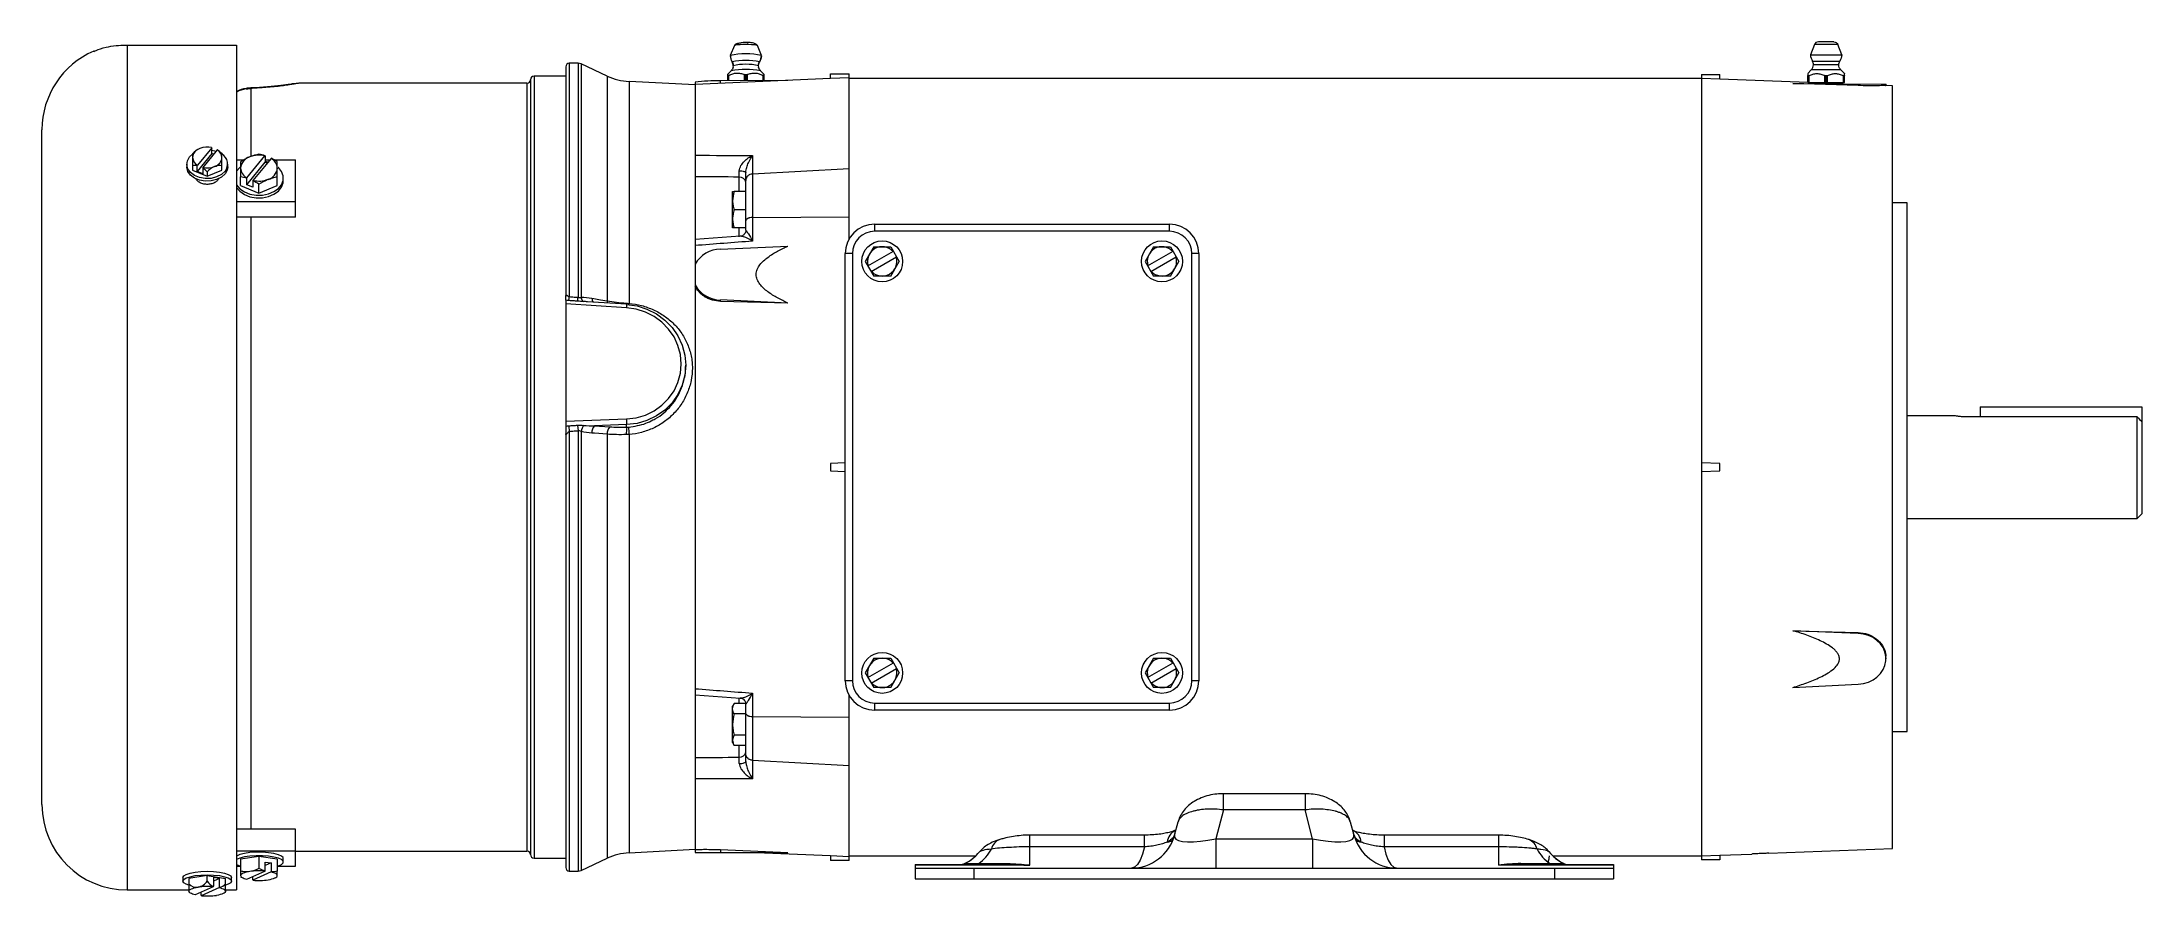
# Model space of a CAD drawing. Header units: inches. Extents: x -11.6 to 6.2, y -3.6 to 3.6.
import ezdxf

# ---------------------------------------------------------------- set-up
doc = ezdxf.new("R2010")
doc.units = ezdxf.units.IN
doc.header["$MEASUREMENT"] = 0

msp = doc.modelspace()

# ---------------------------------------------------------------- linework, layer by layer
at = {"color": 7, "linetype": 'Continuous', "lineweight": 15}
for p, q in [((-10.892, 3.59), (-9.962, 3.59)), ((-9.962, 3.59), (-9.962, -3.596)), ((-5.728, 3.586), (-5.763, 3.5)), ((-5.727, 3.587), (-5.728, 3.586)), ((-5.532, 3.586), (-5.533, 3.587)), ((-5.497, 3.5), (-5.532, 3.586)), ((3.461, 3.594), (3.427, 3.507)), ((3.659, 3.594), (3.461, 3.594)), ((3.693, 3.507), (3.659, 3.594)), ((-7.162, 3.405), (-7.162, 1.451)), ((-7.057, 3.435), (-7.132, 3.435)), ((-6.81, 3.326), (-7.032, 3.429)), ((-5.738, 3.414), (-5.741, 3.402)), ((-5.52, 3.402), (-5.522, 3.414)), ((3.427, 3.507), (3.693, 3.507)), ((3.444, 3.453), (3.676, 3.453)), ((3.668, 3.422), (3.452, 3.422)), ((-9.882, 3.22), (-9.881, 3.221)), ((-7.492, 3.265), (-9.432, 3.265)), ((-9.432, 3.265), (-9.432, 3.265)), ((-7.462, 3.295), (-7.462, -3.295)), ((-7.162, 3.325), (-7.432, 3.325)), ((-6.062, 3.25), (-6.624, 3.279)), ((-4.91, 3.304), (-6.062, 3.253)), ((-6.062, 3.272), (-6.062, 2.652)), ((-5.273, 3.288), (-5.846, 3.285)), ((-5.756, 3.371), (-5.787, 3.34)), ((-5.786, 3.329), (-5.786, 3.286)), ((-5.754, 3.372), (-5.756, 3.371)), ((-5.627, 3.336), (-5.633, 3.336)), ((-5.504, 3.371), (-5.506, 3.372)), ((-5.473, 3.34), (-5.504, 3.371)), ((-5.474, 3.287), (-5.474, 3.339)), ((-4.91, 3.304), (-4.91, 3.345)), ((-4.91, 3.345), (-4.75, 3.345)), ((-4.75, 3.311), (-4.91, 3.304)), ((-4.75, 1.941), (-4.75, 3.345)), ((2.5, 3.306), (-4.75, 3.306)), ((2.5, 3.34), (2.5, -3.34)), ((2.5, 3.34), (2.656, 3.34)), ((2.656, 3.3), (2.5, 3.306)), ((2.656, 3.3), (2.656, 3.34)), ((3.404, 3.271), (2.656, 3.3)), ((3.833, 3.245), (3.277, 3.264)), ((3.277, 3.264), (4.07, 3.257)), ((3.434, 3.378), (3.404, 3.347)), ((3.404, 3.33), (3.404, 3.271)), ((3.409, 3.328), (3.406, 3.328)), ((3.406, 3.271), (3.406, 3.328)), ((3.409, 3.271), (3.406, 3.271)), ((3.409, 3.328), (3.409, 3.271)), ((3.416, 3.271), (3.416, 3.33)), ((3.686, 3.378), (3.434, 3.378)), ((3.503, 3.265), (3.704, 3.265)), ((3.547, 3.33), (3.547, 3.271)), ((3.563, 3.328), (3.557, 3.328)), ((3.557, 3.271), (3.557, 3.328)), ((3.563, 3.271), (3.557, 3.271)), ((3.563, 3.328), (3.563, 3.271)), ((3.573, 3.271), (3.573, 3.33)), ((3.716, 3.347), (3.686, 3.378)), ((3.704, 3.33), (3.704, 3.271)), ((3.716, 3.267), (3.704, 3.265)), ((3.714, 3.328), (3.711, 3.328)), ((3.711, 3.271), (3.711, 3.328)), ((3.714, 3.271), (3.711, 3.271)), ((3.714, 3.328), (3.714, 3.271)), ((3.716, 3.271), (3.716, 3.33)), ((3.833, 3.245), (3.833, 3.26)), ((4.125, 3.243), (4.066, 3.246)), ((4.07, 3.245), (4.07, 3.257)), ((4.125, -3.243), (4.125, 3.243)), ((-11.618, -2.87), (-11.618, 2.87)), ((-10.174, 2.717), (-10.296, 2.568)), ((-10.128, 2.698), (-10.25, 2.549)), ((-10.173, 2.667), (-10.173, 2.717)), ((-10.386, 2.577), (-10.386, 2.555)), ((-10.337, 2.665), (-10.337, 2.526)), ((-10.337, 2.526), (-10.212, 2.475)), ((-10.173, 2.667), (-10.298, 2.514)), ((-10.296, 2.568), (-10.298, 2.564)), ((-10.298, 2.514), (-10.298, 2.564)), ((-10.251, 2.495), (-10.298, 2.514)), ((-10.25, 2.549), (-10.251, 2.545)), ((-10.251, 2.545), (-10.251, 2.495)), ((-10.212, 2.475), (-10.087, 2.526)), ((-10.212, 2.512), (-10.212, 2.475)), ((-10.158, 2.661), (-10.173, 2.667)), ((-10.087, 2.526), (-10.087, 2.665)), ((-10.038, 2.555), (-10.038, 2.577)), ((-9.962, 2.613), (-9.898, 2.613)), ((-9.876, 2.402), (-9.72, 2.593)), ((-9.875, 2.46), (-9.721, 2.647)), ((-9.669, 2.626), (-9.823, 2.439)), ((-9.72, 2.648), (-9.72, 2.593)), ((-9.72, 2.613), (-9.68, 2.613)), ((-9.696, 2.594), (-9.72, 2.6)), ((-9.72, 2.593), (-9.703, 2.586)), ((-9.643, 2.613), (-9.462, 2.613)), ((-9.462, 2.125), (-9.462, 2.613)), ((-6.062, 2.633), (-6.062, 1.905)), ((-5.63, 2.016), (-5.63, 2.504)), ((-5.573, 2.651), (-5.573, 2.493)), ((-4.75, 2.536), (-5.573, 2.493)), ((-9.928, 2.395), (-9.928, 2.47)), ((-9.928, 2.395), (-9.772, 2.331)), ((-9.876, 2.402), (-9.876, 2.457)), ((-9.824, 2.38), (-9.876, 2.402)), ((-9.824, 2.436), (-9.824, 2.38)), ((-9.772, 2.331), (-9.772, 2.406)), ((-9.772, 2.331), (-9.616, 2.395)), ((-9.616, 2.395), (-9.616, 2.47)), ((-9.565, 2.436), (-9.565, 2.458)), ((-5.743, 2.034), (-5.743, 2.343)), ((-5.63, 2.343), (-5.729, 2.343)), ((-5.573, 2.493), (-5.573, 2.124)), ((-9.962, 2.259), (-9.462, 2.259)), ((-5.63, 2.188), (-5.729, 2.188)), ((4.25, 2.249), (4.125, 2.249)), ((4.25, -2.249), (4.25, 2.249)), ((-9.462, 2.125), (-9.962, 2.125)), ((-9.842, 2.125), (-9.842, -3.08)), ((-5.63, 2.034), (-5.729, 2.034)), ((-5.573, 2.124), (-4.75, 2.128)), ((-5.573, 2.124), (-5.573, 1.922)), ((-4.534, 2.006), (-4.534, 2.066)), ((-4.534, 2.066), (-2.026, 2.066)), ((-2.026, 2.006), (-4.534, 2.006)), ((-2.026, 2.006), (-2.026, 2.066)), ((-5.677, 1.965), (-6.062, 1.936)), ((-6.062, 1.884), (-6.062, -1.884)), ((-5.846, 1.854), (-5.272, 1.88)), ((-4.784, -1.816), (-4.784, 1.816)), ((-4.724, 1.816), (-4.784, 1.816)), ((-4.724, 1.816), (-4.724, -1.816)), ((-4.542, 1.875), (-4.614, 1.75)), ((-4.592, 1.711), (-4.375, 1.836)), ((-4.565, 1.664), (-4.348, 1.789)), ((-4.542, 1.875), (-4.398, 1.875)), ((-4.398, 1.875), (-4.326, 1.75)), ((-2.162, 1.875), (-2.234, 1.75)), ((-2.212, 1.711), (-1.995, 1.836)), ((-2.185, 1.664), (-1.968, 1.789)), ((-2.162, 1.875), (-2.018, 1.875)), ((-2.018, 1.875), (-1.946, 1.75)), ((-1.776, 1.816), (-1.836, 1.816)), ((-1.836, -1.816), (-1.836, 1.816)), ((-1.776, 1.816), (-1.776, -1.816)), ((-4.614, 1.75), (-4.542, 1.625)), ((-4.398, 1.625), (-4.542, 1.625)), ((-4.398, 1.625), (-4.326, 1.75)), ((-2.234, 1.75), (-2.162, 1.625)), ((-2.018, 1.625), (-2.162, 1.625)), ((-2.018, 1.625), (-1.946, 1.75)), ((-7.162, 1.419), (-7.162, 0.349)), ((-6.644, 1.356), (-7.162, 1.389)), ((-6.644, 1.386), (-6.978, 1.407)), ((-5.272, 1.396), (-5.846, 1.422)), ((-5.846, 1.41), (-5.846, 1.422)), ((-5.272, 1.396), (-5.846, 1.41)), ((-6.142, 0.857), (-6.142, 0.867)), ((-7.162, 0.391), (-6.644, 0.411)), ((-6.644, 0.362), (-6.917, 0.352)), ((-6.644, 0.34), (-6.644, 0.362)), ((4.653, 0.437), (4.25, 0.437)), ((6.207, 0.427), (4.747, 0.427)), ((4.872, 0.514), (4.872, 0.427)), ((4.872, 0.514), (6.247, 0.514)), ((6.207, -0.437), (6.207, 0.427)), ((6.247, 0.514), (6.247, -0.397)), ((-7.162, 0.283), (-7.162, -3.405)), ((-7.136, 0.352), (-7.132, 0.301)), ((-7.062, 0.356), (-7.057, 0.308)), ((-6.917, 0.352), (-6.787, 0.343)), ((-4.784, 0.037), (-4.91, 0.03)), ((-4.91, 0.03), (-4.91, -0.03)), ((2.656, 0.03), (2.5, 0.038)), ((2.656, -0.03), (2.656, 0.03)), ((-4.91, -0.03), (-4.784, -0.037)), ((2.5, -0.038), (2.656, -0.03)), ((4.25, -0.437), (6.207, -0.437)), ((6.207, -0.437), (6.247, -0.397)), ((3.277, -1.391), (3.833, -1.406)), ((3.833, -1.414), (3.277, -1.391)), ((3.833, -1.406), (3.833, -1.414)), ((-4.542, -1.625), (-4.614, -1.75)), ((-4.614, -1.75), (-4.542, -1.875)), ((-4.592, -1.789), (-4.375, -1.664)), ((-4.565, -1.836), (-4.348, -1.711)), ((-4.542, -1.625), (-4.398, -1.625)), ((-4.398, -1.625), (-4.326, -1.75)), ((-4.398, -1.875), (-4.326, -1.75)), ((-2.162, -1.625), (-2.234, -1.75)), ((-2.234, -1.75), (-2.162, -1.875)), ((-2.212, -1.789), (-1.995, -1.664)), ((-2.185, -1.836), (-1.968, -1.711)), ((-2.162, -1.625), (-2.018, -1.625)), ((-2.018, -1.625), (-1.946, -1.75)), ((-2.018, -1.875), (-1.946, -1.75)), ((4.07, -1.629), (4.07, -1.623)), ((-6.062, -1.905), (-6.062, -2.633)), ((-6.062, -1.935), (-5.677, -1.965)), ((-5.573, -1.922), (-5.573, -2.124)), ((-4.724, -1.816), (-4.784, -1.816)), ((-4.75, -3.345), (-4.75, -1.941)), ((-4.398, -1.875), (-4.542, -1.875)), ((-2.018, -1.875), (-2.162, -1.875)), ((-1.776, -1.816), (-1.836, -1.816)), ((3.277, -1.874), (3.833, -1.846)), ((-5.729, -2.01), (-5.743, -2.034)), ((-5.743, -2.343), (-5.743, -2.034)), ((-5.63, -2.01), (-5.729, -2.01)), ((-5.63, -2.099), (-5.729, -2.099)), ((-5.63, -2.504), (-5.63, -2.016)), ((-4.75, -2.128), (-5.573, -2.124)), ((-5.573, -2.124), (-5.573, -2.493)), ((-4.534, -2.066), (-4.534, -2.006)), ((-4.534, -2.006), (-2.026, -2.006)), ((-2.026, -2.066), (-4.534, -2.066)), ((-2.026, -2.066), (-2.026, -2.006)), ((-5.63, -2.278), (-5.729, -2.278)), ((4.125, -2.249), (4.25, -2.249)), ((-5.743, -2.343), (-5.729, -2.367)), ((-5.63, -2.367), (-5.729, -2.367)), ((-5.573, -2.493), (-4.75, -2.536)), ((-5.573, -2.493), (-5.573, -2.651)), ((-6.062, -2.652), (-6.062, -3.276)), ((-0.873, -2.777), (-1.567, -2.777)), ((-1.983, -3.129), (-1.952, -3.016)), ((-1.567, -2.915), (-1.632, -3.16)), ((-0.873, -2.915), (-1.567, -2.915)), ((-0.808, -3.16), (-0.873, -2.915)), ((-0.488, -3.016), (-0.457, -3.129)), ((-9.462, -3.08), (-9.962, -3.08)), ((-9.462, -3.393), (-9.462, -3.08)), ((-2.239, -3.13), (-3.213, -3.13)), ((-3.213, -3.386), (-3.213, -3.13)), ((-1.632, -3.16), (-0.808, -3.16)), ((-1.632, -3.16), (-1.632, -3.41)), ((-0.808, -3.16), (-0.808, -3.41)), ((0.773, -3.13), (-0.201, -3.13)), ((0.773, -3.13), (0.773, -3.386)), ((-9.962, -3.263), (-9.462, -3.263)), ((-9.962, -3.393), (-9.93, -3.393)), ((-9.772, -3.311), (-9.928, -3.335)), ((-9.928, -3.335), (-9.928, -3.437)), ((-9.772, -3.311), (-9.772, -3.414)), ((-9.616, -3.335), (-9.772, -3.311)), ((-9.72, -3.433), (-9.72, -3.358)), ((-9.72, -3.358), (-9.668, -3.366)), ((-9.668, -3.366), (-9.72, -3.389)), ((-9.668, -3.366), (-9.668, -3.441)), ((-9.616, -3.335), (-9.616, -3.437)), ((-9.614, -3.393), (-9.462, -3.393)), ((-9.565, -3.358), (-9.565, -3.328)), ((-9.462, -3.265), (-7.492, -3.265)), ((-7.432, -3.325), (-7.162, -3.325)), ((-7.032, -3.429), (-6.81, -3.326)), ((-6.624, -3.279), (-6.062, -3.25)), ((-6.062, -3.276), (-5.272, -3.276)), ((-5.846, -3.253), (-5.272, -3.276)), ((-5.846, -3.253), (-5.846, -3.276)), ((-5.542, -3.276), (-4.91, -3.304)), ((-4.91, -3.304), (-4.75, -3.311)), ((-4.91, -3.304), (-4.91, -3.345)), ((-4.75, -3.345), (-4.91, -3.345)), ((-4.75, -3.306), (-3.675, -3.306)), ((-4.19, -3.38), (-3.418, -3.38)), ((-4.19, -3.38), (-4.19, -3.5)), ((-3.213, -3.386), (-4.19, -3.386)), ((-2.239, -3.229), (-3.213, -3.229)), ((0.773, -3.229), (-0.201, -3.229)), ((1.75, -3.386), (0.773, -3.386)), ((0.978, -3.38), (1.75, -3.38)), ((1.235, -3.306), (2.5, -3.306)), ((1.75, -3.38), (1.75, -3.5)), ((2.5, -3.306), (2.656, -3.3)), ((2.656, -3.34), (2.5, -3.34)), ((2.656, -3.3), (2.927, -3.29)), ((2.656, -3.3), (2.656, -3.34)), ((3.073, -3.284), (4.125, -3.243)), ((-10.419, -3.491), (-10.419, -3.521)), ((-10.212, -3.474), (-10.368, -3.497)), ((-10.368, -3.497), (-10.368, -3.611)), ((-10.161, -3.568), (-10.315, -3.637)), ((-10.212, -3.474), (-10.056, -3.497)), ((-10.212, -3.521), (-10.212, -3.474)), ((-10.108, -3.498), (-10.16, -3.49)), ((-10.16, -3.49), (-10.16, -3.564)), ((-10.108, -3.498), (-10.16, -3.521)), ((-10.108, -3.572), (-10.108, -3.498)), ((-10.056, -3.611), (-10.056, -3.497)), ((-10.033, -3.547), (-10.056, -3.556)), ((-10.005, -3.521), (-10.005, -3.491)), ((-9.928, -3.484), (-9.91, -3.493)), ((-9.875, -3.504), (-9.721, -3.436)), ((-9.824, -3.511), (-9.824, -3.482)), ((-9.669, -3.443), (-9.823, -3.512)), ((-9.634, -3.493), (-9.616, -3.484)), ((-7.132, -3.435), (-7.057, -3.435)), ((-4.19, -3.41), (1.75, -3.41)), ((-4.19, -3.5), (1.75, -3.5)), ((-3.69, -3.41), (-3.69, -3.5)), ((1.25, -3.41), (1.25, -3.5)), ((-10.892, -3.596), (-10.368, -3.596)), ((-10.264, -3.642), (-10.264, -3.614)), ((-10.109, -3.576), (-10.263, -3.645)), ((-10.056, -3.596), (-9.962, -3.596))]:
    msp.add_line(p, q, dxfattribs=at)
at = {"color": 8, "linetype": 'Continuous', "lineweight": 15}
for p, q in [((-10.892, 3.59), (-10.892, -3.596)), ((-7.132, 3.435), (-7.132, 1.45)), ((-7.057, 3.435), (-7.057, 1.444)), ((-7.032, 3.429), (-7.032, 1.445)), ((-9.882, 3.217), (-9.882, 3.22)), ((-9.842, 3.22), (-9.842, 2.646)), ((-7.492, 3.265), (-7.492, -3.265)), ((-7.432, 3.325), (-7.432, -3.325)), ((-6.81, 3.326), (-6.81, 1.414)), ((-6.624, 3.279), (-6.624, 1.393)), ((-5.846, 3.263), (-5.846, 3.285)), ((-5.784, 3.286), (-5.784, 3.328)), ((-5.781, 3.328), (-5.781, 3.286)), ((-5.774, 3.286), (-5.774, 3.331)), ((-5.643, 3.338), (-5.643, 3.286)), ((-5.633, 3.286), (-5.633, 3.336)), ((-5.627, 3.336), (-5.627, 3.286)), ((-5.617, 3.286), (-5.617, 3.338)), ((-5.486, 3.331), (-5.486, 3.287)), ((-5.479, 3.287), (-5.479, 3.328)), ((-5.476, 3.328), (-5.476, 3.287)), ((-5.687, 2.343), (-5.687, 2.467)), ((-5.687, 1.96), (-5.687, 2.034)), ((-7.132, 0.301), (-7.132, -3.435)), ((-7.057, 0.308), (-7.057, -3.435)), ((-7.032, 0.304), (-7.032, -3.429)), ((-6.81, 0.28), (-6.81, -3.326)), ((-6.624, 0.278), (-6.624, -3.279)), ((-5.687, -2.01), (-5.687, -1.962)), ((-5.687, -2.467), (-5.687, -2.367)), ((-1.567, -2.915), (-1.567, -2.777)), ((-0.873, -2.777), (-0.873, -2.915)), ((-2.239, -3.229), (-2.239, -3.13)), ((-1.987, -3.138), (-1.978, -3.112)), ((-0.462, -3.112), (-0.453, -3.138)), ((-0.201, -3.13), (-0.201, -3.229))]:
    msp.add_line(p, q, dxfattribs=at)
at = {"color": 7, "linetype": 'Continuous', "lineweight": 15, "flags": 128}
for points in [[(-9.432, 3.265), (-9.479, 3.26), (-9.479, 3.26)], [(-10.173, 2.697), (-10.147, 2.691), (-10.136, 2.688)], [(-10.061, 2.516), (-10.092, 2.488), (-10.132, 2.468), (-10.179, 2.456), (-10.229, 2.455), (-10.277, 2.463), (-10.32, 2.481), (-10.354, 2.506), (-10.376, 2.537), (-10.386, 2.571), (-10.381, 2.606), (-10.363, 2.639), (-10.337, 2.663)], [(-10.061, 2.494), (-10.092, 2.466), (-10.132, 2.446), (-10.179, 2.435), (-10.229, 2.433), (-10.277, 2.441), (-10.32, 2.459), (-10.354, 2.484), (-10.376, 2.515), (-10.386, 2.549), (-10.386, 2.555)], [(-10.038, 2.555), (-10.043, 2.526), (-10.061, 2.494)], [(-9.931, 2.552), (-9.934, 2.549), (-9.962, 2.516)], [(-9.962, 2.4), (-9.934, 2.367), (-9.896, 2.341), (-9.849, 2.322), (-9.797, 2.313), (-9.743, 2.313), (-9.692, 2.323), (-9.645, 2.343), (-9.607, 2.37), (-9.581, 2.402), (-9.567, 2.439), (-9.567, 2.477), (-9.581, 2.514), (-9.607, 2.547), (-9.609, 2.549)], [(-5.686, 2.521), (-5.675, 2.52), (-5.664, 2.519), (-5.654, 2.518), (-5.646, 2.515), (-5.639, 2.513), (-5.634, 2.51), (-5.631, 2.507), (-5.63, 2.504)], [(-9.962, 2.378), (-9.934, 2.346), (-9.896, 2.319), (-9.849, 2.3), (-9.797, 2.291), (-9.743, 2.291), (-9.692, 2.301), (-9.645, 2.321), (-9.607, 2.348), (-9.581, 2.381), (-9.567, 2.417), (-9.565, 2.436)], [(-6.939, 1.437), (-6.923, 1.434), (-6.866, 1.424), (-6.81, 1.414)], [(-6.644, 1.384), (-6.644, 1.385), (-6.644, 1.386)], [(-6.644, 1.384), (-6.556, 1.371), (-6.471, 1.344), (-6.391, 1.304), (-6.32, 1.251), (-6.258, 1.188), (-6.208, 1.116), (-6.172, 1.037), (-6.15, 0.953), (-6.142, 0.867), (-6.15, 0.781), (-6.172, 0.698), (-6.208, 0.619), (-6.258, 0.548), (-6.32, 0.486), (-6.391, 0.436), (-6.471, 0.397), (-6.556, 0.372), (-6.644, 0.362)], [(-6.644, 0.411), (-6.562, 0.42), (-6.484, 0.443), (-6.41, 0.479), (-6.344, 0.526), (-6.287, 0.583), (-6.241, 0.648), (-6.208, 0.721), (-6.187, 0.798), (-6.18, 0.877), (-6.187, 0.957), (-6.208, 1.034), (-6.241, 1.107), (-6.287, 1.174), (-6.344, 1.233), (-6.41, 1.282), (-6.484, 1.319), (-6.562, 1.344), (-6.644, 1.356)], [(-6.81, 0.28), (-6.918, 0.288), (-6.939, 0.289)], [(3.833, -1.846), (3.877, -1.84), (3.92, -1.828), (3.959, -1.809), (3.993, -1.785), (4.023, -1.756), (4.045, -1.722), (4.061, -1.686), (4.069, -1.648), (4.069, -1.609), (4.061, -1.571), (4.045, -1.535), (4.023, -1.502), (3.993, -1.473), (3.959, -1.449), (3.92, -1.431), (3.877, -1.419), (3.833, -1.414)], [(-5.686, -2.521), (-5.675, -2.52), (-5.664, -2.519), (-5.654, -2.518), (-5.646, -2.515), (-5.639, -2.513), (-5.634, -2.51), (-5.631, -2.507), (-5.63, -2.504)], [(-1.983, -3.129), (-1.982, -3.147), (-1.971, -3.163), (-1.948, -3.175), (-1.915, -3.183), (-1.872, -3.186), (-1.821, -3.186), (-1.763, -3.181), (-1.7, -3.173), (-1.632, -3.16)], [(-0.808, -3.16), (-0.74, -3.173), (-0.677, -3.181), (-0.619, -3.186), (-0.568, -3.186), (-0.525, -3.183), (-0.492, -3.175), (-0.469, -3.163), (-0.458, -3.147), (-0.457, -3.129)], [(-9.565, -3.328), (-9.567, -3.321), (-9.581, -3.308), (-9.607, -3.296), (-9.645, -3.286), (-9.692, -3.279), (-9.743, -3.275), (-9.797, -3.275), (-9.849, -3.278), (-9.896, -3.285), (-9.934, -3.295), (-9.962, -3.307)], [(-9.614, -3.393), (-9.607, -3.39), (-9.581, -3.378), (-9.567, -3.365), (-9.567, -3.351), (-9.581, -3.338), (-9.607, -3.326), (-9.645, -3.316), (-9.692, -3.309), (-9.743, -3.305), (-9.797, -3.305), (-9.849, -3.308), (-9.896, -3.315), (-9.934, -3.325), (-9.962, -3.337), (-9.962, -3.337)], [(-9.962, -3.379), (-9.934, -3.391), (-9.93, -3.393)], [(-2.239, -3.229), (-2.255, -3.291), (-2.275, -3.341), (-2.298, -3.379), (-2.323, -3.402), (-2.35, -3.41)], [(-0.201, -3.229), (-0.185, -3.291), (-0.165, -3.341), (-0.142, -3.379), (-0.117, -3.402), (-0.09, -3.41)], [(-10.419, -3.491), (-10.412, -3.477), (-10.391, -3.464), (-10.358, -3.453), (-10.316, -3.444), (-10.266, -3.439), (-10.212, -3.437), (-10.158, -3.439), (-10.108, -3.444), (-10.066, -3.453), (-10.033, -3.464), (-10.012, -3.477), (-10.005, -3.491), (-10.005, -3.491)], [(-10.368, -3.556), (-10.391, -3.547), (-10.412, -3.534), (-10.419, -3.521), (-10.412, -3.507), (-10.391, -3.494), (-10.358, -3.483), (-10.316, -3.474), (-10.266, -3.469), (-10.212, -3.467), (-10.158, -3.469), (-10.108, -3.474), (-10.066, -3.483), (-10.033, -3.494), (-10.012, -3.507), (-10.005, -3.521), (-10.012, -3.534), (-10.033, -3.547), (-10.033, -3.547)], [(-10.368, -3.607), (-10.367, -3.601), (-10.363, -3.596), (-10.356, -3.591), (-10.347, -3.586), (-10.336, -3.582), (-10.322, -3.578), (-10.307, -3.575), (-10.29, -3.572)], [(-9.85, -3.439), (-9.867, -3.442), (-9.882, -3.445), (-9.896, -3.449), (-9.907, -3.454), (-9.916, -3.458), (-9.923, -3.463), (-9.927, -3.469), (-9.928, -3.474)], [(-9.928, -3.474), (-9.927, -3.478), (-9.924, -3.482), (-9.92, -3.487), (-9.914, -3.491), (-9.906, -3.494), (-9.897, -3.498), (-9.886, -3.501), (-9.875, -3.504)], [(-9.694, -3.509), (-9.677, -3.506), (-9.662, -3.502), (-9.648, -3.498), (-9.637, -3.494), (-9.628, -3.489), (-9.621, -3.484), (-9.617, -3.479), (-9.616, -3.474)], [(-9.616, -3.474), (-9.617, -3.47), (-9.62, -3.465), (-9.624, -3.461), (-9.63, -3.457), (-9.638, -3.453), (-9.647, -3.45), (-9.658, -3.446), (-9.669, -3.443)], [(-10.315, -3.637), (-10.326, -3.634), (-10.337, -3.631), (-10.346, -3.627), (-10.354, -3.623), (-10.36, -3.619), (-10.364, -3.615), (-10.367, -3.611), (-10.368, -3.607)], [(-10.056, -3.607), (-10.057, -3.612), (-10.061, -3.617), (-10.068, -3.622), (-10.077, -3.627), (-10.088, -3.631), (-10.102, -3.635), (-10.117, -3.639), (-10.134, -3.642)], [(-10.109, -3.576), (-10.098, -3.579), (-10.087, -3.582), (-10.078, -3.586), (-10.07, -3.59), (-10.064, -3.594), (-10.06, -3.598), (-10.057, -3.602), (-10.056, -3.607)]]:
    msp.add_lwpolyline(points, dxfattribs=at)
at = {"color": 8, "linetype": 'Continuous', "lineweight": 15, "flags": 128}
for points in [[(-9.432, 3.265), (-9.479, 3.26), (-9.479, 3.26)], [(-6.647, 1.386), (-6.647, 1.386), (-6.647, 1.395)], [(-6.625, 1.383), (-6.625, 1.384), (-6.624, 1.393)]]:
    msp.add_lwpolyline(points, dxfattribs=at)
at = {"color": 7, "linetype": 'Continuous', "lineweight": 15}
for centre in [(-4.47, 1.75), (-2.09, 1.75), (-4.47, -1.75), (-2.09, -1.75)]:
    msp.add_circle(centre, 0.174, dxfattribs=at)
at = {"color": 8, "linetype": 'Continuous', "lineweight": 15}
for centre, radius, start, end in [((-5.63, 3.039), 0.556, 79.9346, 100.0434), ((-5.63, 2.708), 0.675, 79.3885, 100.602), ((-6.887, 1.434), 0.052, 176.6777, 214.6549), ((-6.727, 1.415), 0.0821, 180.683, 193.5491), ((-6.844, 1.374), 0.201, 354.8641, 3.3201), ((-3.431, -3.273), 0.113, 109.474, 167.1103), ((-1.921, -3.203), 0.125, 116.4048, 173.2037), ((-0.52, -3.204), 0.127, 7.2957, 63.1142), ((0.991, -3.273), 0.113, 12.9008, 70.3529)]:
    msp.add_arc(centre, radius, start, end, dxfattribs=at)
at = {"color": 7, "linetype": 'Continuous', "lineweight": 15}
for centre, radius, start, end in [((-5.63, 3.565), 0.047, 63.7336, 98.3008), ((-10.892, 2.87), 0.726, 113.1739, 180), ((-7.132, 3.405), 0.03, 90, 180), ((-7.057, 3.375), 0.06, 65, 90), ((-5.63, 2.925), 0.59, 76.9335, 103.0665), ((-5.63, 2.945), 0.514, 76.9335, 103.0665), ((-5.63, 2.92), 0.506, 77.6875, 102.3125), ((-9.842, 2.974), 0.25, 99.2069, 118.6854), ((-9.842, 2.968), 0.252, 99.0706, 118.3391), ((-7.492, 3.295), 0.03, 270, 0), ((-7.432, 3.295), 0.03, 90, 180), ((-6.598, 3.779), 0.5, 245, 267), ((-5.869, 1.865), 1.421, 89.0837, 97.8168), ((-5.743, 3.07), 0.261, 98.2444, 98.9245), ((-5.517, 3.07), 0.261, 81.0755, 81.7556), ((-10.249, 2.625), 0.0887, 106.9297, 174.6073), ((-10.207, 2.549), 0.174, 112.7388, 138.2797), ((-10.212, 2.551), 0.171, 77.3337, 111.5043), ((-10.181, 2.698), 0.0206, 66.5866, 70.9993), ((-10.167, 2.629), 0.0799, 3.1887, 60.6281), ((-10.134, 2.679), 0.0206, 66.5866, 70.9993), ((-10.219, 2.546), 0.178, 41.891, 58.372), ((-10.257, 2.638), 0.0799, 183.1887, 240.6281), ((-10.316, 2.485), 0.0811, 77.1152, 105.0273), ((-10.344, 2.393), 0.178, 41.891, 58.372), ((-10.212, 2.716), 0.171, 257.3337, 291.5043), ((-10.082, 2.396), 0.174, 112.7388, 138.2797), ((-10.175, 2.641), 0.0887, 286.9297, 354.6073), ((-10.109, 2.469), 0.0963, 76.8453, 114.9116), ((-10.138, 2.578), 0.0992, 321.0626, 58.7481), ((-9.818, 2.533), 0.111, 106.9297, 174.6073), ((-9.827, 2.549), 0.101, 183.4127, 242.0848), ((-9.772, 2.44), 0.213, 76.3528, 111.4994), ((-9.726, 2.553), 0.111, 286.9297, 354.6073), ((-9.717, 2.537), 0.101, 3.4127, 62.0848), ((-9.772, 2.646), 0.213, 256.3528, 291.4994), ((-5.682, 2.414), 0.0528, 9.8578, 95.2262), ((-4.534, 1.816), 0.25, 90, 180), ((-4.534, 1.816), 0.19, 90, 180), ((-2.026, 1.816), 0.25, 0, 90), ((-2.026, 1.816), 0.19, 0, 90), ((-5.842, 1.603), 0.252, 90.9254, 150.9249), ((-4.47, 1.75), 0.125, 42.4742, 197.5258), ((-4.47, 1.75), 0.125, 222.4742, 17.5258), ((-2.09, 1.75), 0.125, 42.4742, 197.5258), ((-2.09, 1.75), 0.125, 222.4742, 17.5258), ((-7.464, 1.474), 0.333, 349.9567, 355.7629), ((-7.417, 1.474), 0.361, 349.9631, 355.22), ((-6.986, 1.448), 0.0466, 183.4686, 237.1642), ((-5.842, 1.673), 0.252, 209.0751, 269.0746), ((-6.964, 0.386), 0.321, 355.6257, 4.3743), ((-6.909, 0.284), 0.124, 144.7061, 170.6921), ((-6.858, 0.295), 0.0818, 136.5176, 184.3556), ((-6.728, 0.286), 0.0818, 136.5057, 184.3316), ((-6.376, 0.297), 0.271, 170.866, 184.1986), ((-6.169, 0.324), 0.458, 177.9095, 185.7779), ((-4.47, -1.75), 0.125, 42.4742, 197.5258), ((-4.47, -1.75), 0.125, 222.4742, 17.5258), ((-2.09, -1.75), 0.125, 42.4742, 197.5258), ((-2.09, -1.75), 0.125, 222.4742, 17.5258), ((-4.534, -1.816), 0.25, 180, 270), ((-4.534, -1.816), 0.19, 180, 270), ((-2.026, -1.816), 0.25, 270, 0), ((-2.026, -1.816), 0.19, 270, 0), ((-5.682, -2.414), 0.0528, 264.7738, 350.1422), ((-10.892, -2.87), 0.726, 180, 270), ((-2.35, -3.03), 0.38, 270, 345), ((-2.043, -3.129), 0.0593, 267.0013, 327.8261), ((-2.01, -3.121), 0.0289, 325.0971, 344.7867), ((-0.09, -3.03), 0.38, 195, 270), ((-0.43, -3.121), 0.0289, 195.2133, 214.9029), ((-0.397, -3.129), 0.0593, 212.1739, 272.9987), ((-7.492, -3.295), 0.03, 0, 90), ((-7.432, -3.295), 0.03, 180, 270), ((-6.598, -3.779), 0.5, 93, 115), ((-3.808, -3.29), 0.09, 270.0002, 298.7065), ((-3.936, -3.03), 0.38, 296.3193, 313.4874), ((-3.936, -3.03), 0.38, 296.8549, 320.5511), ((-3.682, -3.324), 0.0562, 270.4567, 303.4539), ((-3.835, -3.097), 0.33, 303.8246, 332.8064), ((-3.42, -3.362), 0.0182, 276.6704, 331.2824), ((0.98, -3.362), 0.0182, 208.7176, 263.3296), ((1.395, -3.097), 0.33, 207.1936, 236.1754), ((1.496, -3.03), 0.38, 219.09, 243.6378), ((1.242, -3.324), 0.0562, 236.5461, 269.5433), ((1.496, -3.03), 0.38, 226.5126, 243.0273), ((1.368, -3.29), 0.09, 241.1892, 269.9998), ((-10.304, -3.487), 0.086, 221.7245, 279.2241), ((-10.311, -3.454), 0.119, 280.1941, 326.1337), ((-10.212, -4.132), 0.566, 84.9119, 97.9662), ((-10.108, -3.449), 0.127, 214.6524, 245.6594), ((-10.491, -3.455), 0.349, 341.0534, 341.8043), ((-10.439, -3.463), 0.349, 341.0534, 341.8043), ((-10.12, -3.488), 0.0851, 277.88, 318.4684), ((-9.772, -3.999), 0.566, 84.9119, 97.9662), ((-9.772, -2.949), 0.566, 264.9119, 277.9662), ((-7.132, -3.405), 0.03, 180, 270), ((-7.057, -3.375), 0.06, 270, 295), ((-10.212, -3.491), 0.197, 217.5686, 219.1401), ((-10.138, -3.583), 0.138, 204.9837, 206.3738), ((-10.212, -3.081), 0.566, 264.9119, 277.9662), ((-10.212, -3.491), 0.197, 320.8599, 322.4314)]:
    msp.add_arc(centre, radius, start, end, dxfattribs=at)
for points, knots in [([(-11.177, 3.536), (-11.171, 3.539), (-11.144, 3.552), (-11.083, 3.57), (-10.995, 3.586), (-10.929, 3.59), (-10.897, 3.59), (-10.892, 3.59)], [0, 0, 0, 0, 0.103485, 0.460797, 0.739831, 0.957827, 1, 1, 1, 1]), ([(-5.625, 3.612), (-5.631, 3.611), (-5.648, 3.611), (-5.673, 3.608), (-5.694, 3.604), (-5.709, 3.6), (-5.721, 3.594), (-5.725, 3.589), (-5.727, 3.587)], [0, 0, 0, 0, 0.137526, 0.39682, 0.543937, 0.696818, 0.850458, 1, 1, 1, 1]), ([(-5.533, 3.587), (-5.535, 3.589), (-5.539, 3.595), (-5.552, 3.603), (-5.577, 3.61), (-5.604, 3.612), (-5.622, 3.612), (-5.625, 3.612)], [0, 0, 0, 0, 0.146011, 0.288443, 0.546686, 0.929294, 1, 1, 1, 1]), ([(3.494, 3.616), (3.488, 3.616), (3.48, 3.614), (3.468, 3.606), (3.464, 3.6), (3.461, 3.594)], [0, 0, 0, 0, 0.5, 0.5, 1, 1, 1, 1]), ([(3.626, 3.616), (3.626, 3.616), (3.625, 3.616), (3.621, 3.616), (3.618, 3.616), (3.607, 3.616), (3.6, 3.616), (3.582, 3.616), (3.571, 3.616), (3.549, 3.616), (3.538, 3.616), (3.52, 3.616), (3.513, 3.616), (3.502, 3.616), (3.499, 3.616), (3.495, 3.616), (3.494, 3.616), (3.494, 3.616)], [0, 0, 0, 0, 0.125, 0.125, 0.25, 0.25, 0.375, 0.375, 0.5, 0.5, 0.625, 0.625, 0.75, 0.75, 0.875, 0.875, 1, 1, 1, 1]), ([(3.626, 3.616), (3.632, 3.616), (3.64, 3.614), (3.652, 3.606), (3.656, 3.6), (3.659, 3.594)], [0, 0, 0, 0, 0.5, 0.5, 1, 1, 1, 1]), ([(-5.762, 3.498), (-5.761, 3.488), (-5.758, 3.469), (-5.749, 3.452), (-5.745, 3.443)], [0, 0, 0, 0, 0.500025, 1, 1, 1, 1]), ([(-5.739, 3.402), (-5.741, 3.396), (-5.744, 3.385), (-5.751, 3.376), (-5.754, 3.372)], [0, 0, 0, 0, 0.494066, 1, 1, 1, 1]), ([(-5.745, 3.443), (-5.742, 3.439), (-5.738, 3.429), (-5.737, 3.418), (-5.737, 3.413)], [0, 0, 0, 0, 0.500065, 1, 1, 1, 1]), ([(-5.523, 3.413), (-5.523, 3.418), (-5.522, 3.429), (-5.518, 3.439), (-5.515, 3.443)], [0, 0, 0, 0, 0.4999348, 1, 1, 1, 1]), ([(-5.506, 3.372), (-5.509, 3.376), (-5.516, 3.385), (-5.519, 3.396), (-5.521, 3.402)], [0, 0, 0, 0, 0.505934, 1, 1, 1, 1]), ([(-5.515, 3.443), (-5.511, 3.452), (-5.502, 3.469), (-5.499, 3.488), (-5.498, 3.498)], [0, 0, 0, 0, 0.499975, 1, 1, 1, 1]), ([(3.434, 3.378), (3.44, 3.383), (3.444, 3.39), (3.451, 3.405), (3.452, 3.414), (3.452, 3.422)], [0, 0, 0, 0, 0.5, 0.5, 1, 1, 1, 1]), ([(3.686, 3.378), (3.68, 3.383), (3.676, 3.39), (3.669, 3.405), (3.668, 3.414), (3.668, 3.422)], [0, 0, 0, 0, 0.5, 0.5, 1, 1, 1, 1]), ([(-9.882, 3.217), (-9.881, 3.217), (-9.88, 3.217), (-9.879, 3.217), (-9.878, 3.217), (-9.875, 3.218), (-9.874, 3.218), (-9.869, 3.218), (-9.865, 3.219), (-9.859, 3.219), (-9.855, 3.219), (-9.849, 3.22), (-9.845, 3.22), (-9.842, 3.22)], [0, 0, 0, 0, 0.0625, 0.0625, 0.125, 0.125, 0.25, 0.25, 0.5, 0.5, 0.75, 0.75, 1, 1, 1, 1]), ([(-9.478, 3.26), (-9.479, 3.26), (-9.479, 3.26), (-9.489, 3.259), (-9.509, 3.255), (-9.541, 3.251), (-9.585, 3.245), (-9.639, 3.239), (-9.699, 3.233), (-9.767, 3.228), (-9.823, 3.225), (-9.862, 3.224), (-9.875, 3.221), (-9.881, 3.22)], [0, 0, 0, 0, 0.04409, 0.124075, 0.230284, 0.347911, 0.467313, 0.584794, 0.701392, 0.816492, 0.937216, 0.971911, 1, 1, 1, 1]), ([(-9.432, 3.265), (-9.433, 3.265), (-9.436, 3.264), (-9.457, 3.26), (-9.49, 3.255), (-9.535, 3.248), (-9.592, 3.24), (-9.657, 3.233), (-9.723, 3.228), (-9.768, 3.225), (-9.787, 3.224)], [0, 0, 0, 0, 0.131512, 0.266322, 0.395839, 0.528763, 0.655276, 0.785378, 0.910946, 1, 1, 1, 1]), ([(-5.786, 3.338), (-5.786, 3.338), (-5.786, 3.338), (-5.786, 3.331), (-5.786, 3.329)], [0, 0, 0, 0, 0.707506, 1, 1, 1, 1]), ([(-5.774, 3.331), (-5.763, 3.337), (-5.753, 3.342), (-5.736, 3.347), (-5.731, 3.349), (-5.72, 3.351), (-5.714, 3.351), (-5.697, 3.352), (-5.686, 3.351), (-5.664, 3.346), (-5.653, 3.342), (-5.643, 3.338)], [0, 0, 0, 0, 0.25, 0.25, 0.375, 0.375, 0.5, 0.5, 0.75, 0.75, 1, 1, 1, 1]), ([(-5.617, 3.338), (-5.607, 3.342), (-5.596, 3.346), (-5.58, 3.35), (-5.574, 3.351), (-5.563, 3.352), (-5.557, 3.352), (-5.54, 3.351), (-5.529, 3.349), (-5.507, 3.342), (-5.497, 3.337), (-5.486, 3.331)], [0, 0, 0, 0, 0.25, 0.25, 0.375, 0.375, 0.5, 0.5, 0.75, 0.75, 1, 1, 1, 1]), ([(3.404, 3.346), (3.404, 3.344), (3.404, 3.343), (3.404, 3.332), (3.404, 3.33)], [0, 0, 0, 0, 0.758823, 1, 1, 1, 1]), ([(3.404, 3.271), (3.41, 3.27), (3.417, 3.27), (3.431, 3.269), (3.44, 3.268), (3.456, 3.267), (3.465, 3.267), (3.484, 3.266), (3.493, 3.265), (3.503, 3.265)], [0, 0, 0, 0, 0.25, 0.25, 0.5, 0.5, 0.75, 0.75, 1, 1, 1, 1]), ([(3.416, 3.33), (3.427, 3.335), (3.437, 3.339), (3.454, 3.344), (3.459, 3.345), (3.47, 3.347), (3.476, 3.347), (3.493, 3.347), (3.504, 3.346), (3.526, 3.34), (3.537, 3.335), (3.547, 3.33)], [0, 0, 0, 0, 0.25, 0.25, 0.375, 0.375, 0.5, 0.5, 0.75, 0.75, 1, 1, 1, 1]), ([(3.573, 3.33), (3.583, 3.335), (3.594, 3.339), (3.61, 3.344), (3.616, 3.345), (3.627, 3.347), (3.633, 3.347), (3.65, 3.347), (3.661, 3.346), (3.683, 3.34), (3.693, 3.335), (3.704, 3.33)], [0, 0, 0, 0, 0.25, 0.25, 0.375, 0.375, 0.5, 0.5, 0.75, 0.75, 1, 1, 1, 1]), ([(3.716, 3.33), (3.716, 3.34), (3.716, 3.351), (3.716, 3.346), (3.716, 3.346)], [0, 0, 0, 0, 0.914761, 1, 1, 1, 1]), ([(4.066, 3.245), (4.067, 3.245), (4.069, 3.246), (4.042, 3.245), (3.99, 3.243), (3.917, 3.243), (3.861, 3.244), (3.833, 3.245)], [0, 0, 0, 0, 0.109462, 0.331474, 0.553601, 0.775783, 1, 1, 1, 1]), ([(-9.85, 2.639), (-9.863, 2.633), (-9.876, 2.627), (-9.902, 2.613), (-9.915, 2.605), (-9.928, 2.597)], [0, 0, 0, 0, 0.5, 0.5, 1, 1, 1, 1]), ([(-9.928, 2.543), (-9.928, 2.532), (-9.928, 2.521), (-9.928, 2.496), (-9.928, 2.483), (-9.928, 2.47)], [0, 0, 0, 0, 0.5, 0.5, 1, 1, 1, 1]), ([(-9.616, 2.543), (-9.616, 2.554), (-9.616, 2.564), (-9.616, 2.581), (-9.616, 2.589), (-9.616, 2.597)], [0, 0, 0, 0, 0.5, 0.5, 1, 1, 1, 1]), ([(-5.687, 2.467), (-5.687, 2.474), (-5.686, 2.483), (-5.686, 2.501), (-5.686, 2.51), (-5.686, 2.521)], [0, 0, 0, 0, 0.5, 0.5, 1, 1, 1, 1]), ([(-5.686, 2.521), (-5.686, 2.528), (-5.684, 2.536), (-5.679, 2.551), (-5.675, 2.558), (-5.664, 2.578), (-5.654, 2.59), (-5.632, 2.611), (-5.621, 2.621), (-5.597, 2.638), (-5.585, 2.645), (-5.573, 2.651)], [0, 0, 0, 0, 0.125, 0.125, 0.25, 0.25, 0.5, 0.5, 0.75, 0.75, 1, 1, 1, 1]), ([(-5.63, 2.504), (-5.63, 2.512), (-5.629, 2.52), (-5.626, 2.535), (-5.625, 2.542), (-5.619, 2.563), (-5.613, 2.576), (-5.597, 2.613), (-5.585, 2.634), (-5.573, 2.651)], [0, 0, 0, 0, 0.125, 0.125, 0.25, 0.25, 0.5, 0.5, 1, 1, 1, 1]), ([(-10.114, 2.455), (-10.119, 2.447), (-10.129, 2.432), (-10.155, 2.415), (-10.189, 2.405), (-10.224, 2.404), (-10.259, 2.411), (-10.287, 2.427), (-10.305, 2.442), (-10.308, 2.452), (-10.309, 2.454)], [0, 0, 0, 0, 0.128797, 0.269342, 0.409837, 0.550166, 0.690377, 0.830647, 0.971088, 1, 1, 1, 1]), ([(-9.694, 2.448), (-9.681, 2.453), (-9.668, 2.457), (-9.642, 2.465), (-9.629, 2.467), (-9.616, 2.47)], [0, 0, 0, 0, 0.5, 0.5, 1, 1, 1, 1]), ([(-5.743, 2.343), (-5.743, 2.343), (-5.741, 2.343), (-5.736, 2.343), (-5.733, 2.343), (-5.729, 2.343)], [0, 0, 0, 0, 0.5, 0.5, 1, 1, 1, 1]), ([(-5.573, 2.493), (-5.581, 2.492), (-5.588, 2.491), (-5.599, 2.486), (-5.602, 2.485), (-5.608, 2.481), (-5.611, 2.478), (-5.619, 2.471), (-5.623, 2.465), (-5.627, 2.456), (-5.628, 2.452), (-5.63, 2.446), (-5.63, 2.442), (-5.63, 2.439)], [0, 0, 0, 0, 0.25, 0.25, 0.375, 0.375, 0.5, 0.5, 0.75, 0.75, 0.875, 0.875, 1, 1, 1, 1]), ([(-5.743, 2.266), (-5.743, 2.253), (-5.741, 2.239), (-5.736, 2.214), (-5.733, 2.201), (-5.729, 2.188)], [0, 0, 0, 0, 0.5, 0.5, 1, 1, 1, 1]), ([(-5.729, 2.188), (-5.733, 2.176), (-5.736, 2.163), (-5.741, 2.137), (-5.743, 2.124), (-5.743, 2.111)], [0, 0, 0, 0, 0.5, 0.5, 1, 1, 1, 1]), ([(-5.743, 2.111), (-5.743, 2.098), (-5.741, 2.085), (-5.736, 2.059), (-5.733, 2.047), (-5.729, 2.034)], [0, 0, 0, 0, 0.5, 0.5, 1, 1, 1, 1]), ([(-5.63, 2.015), (-5.63, 2.014), (-5.629, 2.007), (-5.635, 1.99), (-5.65, 1.973), (-5.666, 1.965), (-5.674, 1.965), (-5.676, 1.964)], [0, 0, 0, 0, 0.028884, 0.314901, 0.6158955, 0.8548964, 1, 1, 1, 1]), ([(-5.573, 2.124), (-5.581, 2.123), (-5.588, 2.123), (-5.599, 2.12), (-5.602, 2.119), (-5.608, 2.117), (-5.611, 2.116), (-5.619, 2.112), (-5.623, 2.108), (-5.627, 2.103), (-5.628, 2.101), (-5.63, 2.098), (-5.63, 2.096), (-5.63, 2.094)], [0, 0, 0, 0, 0.25, 0.25, 0.375, 0.375, 0.5, 0.5, 0.75, 0.75, 0.875, 0.875, 1, 1, 1, 1]), ([(-5.63, 2.016), (-5.63, 2.016), (-5.629, 2.015), (-5.626, 2.011), (-5.625, 2.008), (-5.619, 2), (-5.613, 1.992), (-5.597, 1.966), (-5.585, 1.945), (-5.573, 1.922)], [0, 0, 0, 0, 0.125, 0.125, 0.25, 0.25, 0.5, 0.5, 1, 1, 1, 1]), ([(-5.272, 1.396), (-5.302, 1.409), (-5.332, 1.424), (-5.389, 1.455), (-5.417, 1.472), (-5.456, 1.501), (-5.468, 1.511), (-5.491, 1.532), (-5.502, 1.544), (-5.52, 1.568), (-5.528, 1.582), (-5.536, 1.603), (-5.539, 1.61), (-5.541, 1.624), (-5.542, 1.632), (-5.542, 1.646), (-5.541, 1.654), (-5.538, 1.668), (-5.536, 1.675), (-5.53, 1.689), (-5.527, 1.696), (-5.519, 1.709), (-5.515, 1.715), (-5.501, 1.734), (-5.49, 1.745), (-5.467, 1.766), (-5.454, 1.776), (-5.416, 1.805), (-5.388, 1.822), (-5.331, 1.853), (-5.302, 1.867), (-5.272, 1.88)], [0, 0, 0, 0, 0.125, 0.125, 0.25, 0.25, 0.3125, 0.3125, 0.375, 0.375, 0.4375, 0.4375, 0.46875, 0.46875, 0.5, 0.5, 0.53125, 0.53125, 0.5625, 0.5625, 0.59375, 0.59375, 0.625, 0.625, 0.6875, 0.6875, 0.75, 0.75, 0.875, 0.875, 1, 1, 1, 1]), ([(-7.162, 1.451), (-7.162, 1.454), (-7.162, 1.456), (-7.161, 1.46), (-7.161, 1.461), (-7.159, 1.463), (-7.158, 1.463), (-7.155, 1.463), (-7.154, 1.462), (-7.15, 1.46), (-7.147, 1.458), (-7.14, 1.453), (-7.137, 1.451), (-7.132, 1.45)], [0, 0, 0, 0, 0.125, 0.125, 0.25, 0.25, 0.375, 0.375, 0.5, 0.5, 0.75, 0.75, 1, 1, 1, 1]), ([(-7.162, 1.419), (-7.162, 1.419), (-7.162, 1.421), (-7.162, 1.426), (-7.162, 1.43), (-7.162, 1.437), (-7.162, 1.441), (-7.162, 1.447), (-7.162, 1.448), (-7.162, 1.451), (-7.162, 1.451), (-7.162, 1.451)], [0, 0, 0, 0, 0.25, 0.25, 0.5, 0.5, 0.75, 0.75, 0.875, 0.875, 1, 1, 1, 1]), ([(-7.132, 1.45), (-7.118, 1.449), (-7.105, 1.448), (-7.091, 1.447), (-7.08, 1.446), (-7.068, 1.445), (-7.057, 1.444)], [0, 0, 0, 0, 0.001051433, 0.001051433, 0.001051433, 0.001903169, 0.001903169, 0.001903169, 0.001903169]), ([(-7.057, 1.444), (-7.053, 1.443), (-7.048, 1.443), (-7.04, 1.444), (-7.036, 1.444), (-7.032, 1.445)], [0, 0, 0, 0, 0.5, 0.5, 1, 1, 1, 1]), ([(-5.846, 1.41), (-5.869, 1.411), (-5.892, 1.414), (-5.925, 1.424), (-5.935, 1.427), (-5.956, 1.436), (-5.966, 1.441), (-5.985, 1.453), (-5.994, 1.459), (-6.011, 1.473), (-6.019, 1.48), (-6.033, 1.495), (-6.04, 1.504), (-6.052, 1.521), (-6.057, 1.53), (-6.062, 1.539)], [0, 0, 0, 0, 0.25, 0.25, 0.375, 0.375, 0.5, 0.5, 0.625, 0.625, 0.75, 0.75, 0.875, 0.875, 1, 1, 1, 1]), ([(-7.062, 1.411), (-7.073, 1.412), (-7.084, 1.413), (-7.095, 1.414), (-7.109, 1.415), (-7.122, 1.415), (-7.136, 1.416)], [0, 0, 0, 0, 0.000849736, 0.000849736, 0.000849736, 0.001898795, 0.001898795, 0.001898795, 0.001898795]), ([(-6.81, 1.414), (-6.784, 1.41), (-6.757, 1.406), (-6.703, 1.399), (-6.675, 1.397), (-6.647, 1.395)], [0, 0, 0, 0, 0.5, 0.5, 1, 1, 1, 1]), ([(-6.624, 1.393), (-6.588, 1.39), (-6.552, 1.383), (-6.5, 1.37), (-6.483, 1.364), (-6.449, 1.352), (-6.432, 1.345), (-6.383, 1.323), (-6.352, 1.305), (-6.309, 1.275), (-6.295, 1.265), (-6.267, 1.242), (-6.254, 1.23), (-6.217, 1.192), (-6.195, 1.166), (-6.166, 1.122), (-6.157, 1.107), (-6.14, 1.076), (-6.133, 1.061), (-6.113, 1.013), (-6.102, 0.98), (-6.092, 0.929), (-6.089, 0.911), (-6.086, 0.876), (-6.085, 0.859), (-6.085, 0.807), (-6.089, 0.772), (-6.102, 0.702), (-6.113, 0.669), (-6.133, 0.62), (-6.14, 0.604), (-6.156, 0.572), (-6.166, 0.557), (-6.195, 0.511), (-6.217, 0.484), (-6.254, 0.445), (-6.267, 0.432), (-6.294, 0.409), (-6.308, 0.398), (-6.352, 0.366), (-6.383, 0.348), (-6.432, 0.325), (-6.449, 0.318), (-6.483, 0.306), (-6.5, 0.3), (-6.552, 0.286), (-6.588, 0.281), (-6.624, 0.278)], [0, 0, 0, 0, 0.0625, 0.0625, 0.09375, 0.09375, 0.125, 0.125, 0.1875, 0.1875, 0.21875, 0.21875, 0.25, 0.25, 0.3125, 0.3125, 0.34375, 0.34375, 0.375, 0.375, 0.4375, 0.4375, 0.46875, 0.46875, 0.5, 0.5, 0.5625, 0.5625, 0.625, 0.625, 0.65625, 0.65625, 0.6875, 0.6875, 0.75, 0.75, 0.78125, 0.78125, 0.8125, 0.8125, 0.875, 0.875, 0.90625, 0.90625, 0.9375, 0.9375, 1, 1, 1, 1]), ([(-6.421, 0.401), (-6.414, 0.404), (-6.38, 0.42), (-6.327, 0.461), (-6.263, 0.523), (-6.212, 0.595), (-6.174, 0.674), (-6.15, 0.758), (-6.14, 0.82), (-6.143, 0.852), (-6.143, 0.857)], [0, 0, 0, 0, 0.038569, 0.197867, 0.351931, 0.510417, 0.663645, 0.821265, 0.975126, 1, 1, 1, 1]), ([(4.747, 0.427), (4.741, 0.427), (4.735, 0.427), (4.723, 0.428), (4.717, 0.428), (4.706, 0.429), (4.7, 0.43), (4.69, 0.431), (4.685, 0.432), (4.672, 0.434), (4.665, 0.435), (4.656, 0.437), (4.653, 0.437), (4.653, 0.437)], [0, 0, 0, 0, 0.125, 0.125, 0.25, 0.25, 0.375, 0.375, 0.5, 0.5, 0.75, 0.75, 1, 1, 1, 1]), ([(-7.162, 0.349), (-7.162, 0.345), (-7.162, 0.34), (-7.162, 0.329), (-7.162, 0.323), (-7.162, 0.311), (-7.162, 0.305), (-7.162, 0.295), (-7.162, 0.293), (-7.162, 0.287), (-7.162, 0.285), (-7.162, 0.283)], [0, 0, 0, 0, 0.25, 0.25, 0.5, 0.5, 0.75, 0.75, 0.875, 0.875, 1, 1, 1, 1]), ([(-7.132, 0.301), (-7.134, 0.301), (-7.136, 0.3), (-7.14, 0.297), (-7.142, 0.296), (-7.147, 0.291), (-7.15, 0.287), (-7.154, 0.283), (-7.155, 0.281), (-7.158, 0.279), (-7.159, 0.278), (-7.161, 0.277), (-7.161, 0.278), (-7.162, 0.28), (-7.162, 0.281), (-7.162, 0.283)], [0, 0, 0, 0, 0.125, 0.125, 0.25, 0.25, 0.5, 0.5, 0.625, 0.625, 0.75, 0.75, 0.875, 0.875, 1, 1, 1, 1]), ([(-7.136, 0.352), (-7.122, 0.353), (-7.109, 0.353), (-7.095, 0.354), (-7.084, 0.355), (-7.073, 0.356), (-7.062, 0.356)], [0, 0, 0, 0, 0.001049059, 0.001049059, 0.001049059, 0.001898795, 0.001898795, 0.001898795, 0.001898795]), ([(-7.057, 0.308), (-7.068, 0.307), (-7.08, 0.306), (-7.091, 0.305), (-7.105, 0.304), (-7.118, 0.303), (-7.132, 0.301)], [0, 0, 0, 0, 0.000851736, 0.000851736, 0.000851736, 0.001903169, 0.001903169, 0.001903169, 0.001903169]), ([(-7.032, 0.304), (-7.036, 0.305), (-7.04, 0.307), (-7.048, 0.309), (-7.053, 0.309), (-7.057, 0.308)], [0, 0, 0, 0, 0.5, 0.5, 1, 1, 1, 1]), ([(-6.647, 0.277), (-6.675, 0.276), (-6.703, 0.276), (-6.757, 0.277), (-6.784, 0.278), (-6.81, 0.28)], [0, 0, 0, 0, 0.5, 0.5, 1, 1, 1, 1]), ([(-6.787, 0.343), (-6.765, 0.341), (-6.741, 0.34), (-6.694, 0.339), (-6.669, 0.339), (-6.644, 0.34)], [0, 0, 0, 0, 0.5, 0.5, 1, 1, 1, 1]), ([(3.277, -1.874), (3.317, -1.861), (3.356, -1.848), (3.434, -1.82), (3.472, -1.804), (3.528, -1.778), (3.546, -1.768), (3.581, -1.748), (3.598, -1.737), (3.629, -1.712), (3.644, -1.698), (3.661, -1.675), (3.665, -1.666), (3.672, -1.649), (3.674, -1.64), (3.674, -1.621), (3.672, -1.612), (3.665, -1.594), (3.661, -1.586), (3.649, -1.57), (3.643, -1.563), (3.629, -1.549), (3.621, -1.543), (3.598, -1.525), (3.581, -1.514), (3.546, -1.494), (3.528, -1.485), (3.491, -1.467), (3.472, -1.459), (3.434, -1.444), (3.415, -1.436), (3.356, -1.415), (3.317, -1.403), (3.277, -1.391)], [0, 0, 0, 0, 0.125, 0.125, 0.25, 0.25, 0.3125, 0.3125, 0.375, 0.375, 0.4375, 0.4375, 0.46875, 0.46875, 0.5, 0.5, 0.53125, 0.53125, 0.5625, 0.5625, 0.59375, 0.59375, 0.625, 0.625, 0.6875, 0.6875, 0.75, 0.75, 0.8125, 0.8125, 0.875, 0.875, 1, 1, 1, 1]), ([(3.833, -1.406), (3.861, -1.41), (3.917, -1.416), (3.989, -1.457), (4.042, -1.515), (4.069, -1.574), (4.067, -1.61), (4.066, -1.623)], [0, 0, 0, 0, 0.221647, 0.443311, 0.66514, 0.887306, 1, 1, 1, 1]), ([(-5.676, -1.964), (-5.674, -1.964), (-5.667, -1.965), (-5.65, -1.973), (-5.636, -1.989), (-5.63, -2.006), (-5.63, -2.014), (-5.631, -2.016)], [0, 0, 0, 0, 0.1212357, 0.3809742, 0.6475654, 0.9113443, 1, 1, 1, 1]), ([(-5.63, -2.016), (-5.63, -2.016), (-5.629, -2.015), (-5.626, -2.011), (-5.625, -2.008), (-5.619, -2), (-5.613, -1.992), (-5.597, -1.966), (-5.585, -1.945), (-5.573, -1.922)], [0, 0, 0, 0, 0.125, 0.125, 0.25, 0.25, 0.5, 0.5, 1, 1, 1, 1]), ([(-5.743, -2.055), (-5.743, -2.047), (-5.741, -2.04), (-5.736, -2.025), (-5.733, -2.018), (-5.729, -2.01)], [0, 0, 0, 0, 0.5, 0.5, 1, 1, 1, 1]), ([(-5.729, -2.099), (-5.733, -2.092), (-5.736, -2.085), (-5.741, -2.07), (-5.743, -2.062), (-5.743, -2.055)], [0, 0, 0, 0, 0.5, 0.5, 1, 1, 1, 1]), ([(-5.573, -2.124), (-5.581, -2.123), (-5.588, -2.123), (-5.599, -2.12), (-5.602, -2.119), (-5.608, -2.117), (-5.611, -2.116), (-5.619, -2.112), (-5.623, -2.108), (-5.627, -2.103), (-5.628, -2.101), (-5.63, -2.098), (-5.63, -2.096), (-5.63, -2.094)], [0, 0, 0, 0, 0.25, 0.25, 0.375, 0.375, 0.5, 0.5, 0.75, 0.75, 0.875, 0.875, 1, 1, 1, 1]), ([(-5.743, -2.188), (-5.743, -2.204), (-5.741, -2.219), (-5.736, -2.248), (-5.733, -2.263), (-5.729, -2.278)], [0, 0, 0, 0, 0.5, 0.5, 1, 1, 1, 1]), ([(-5.743, -2.322), (-5.743, -2.33), (-5.741, -2.337), (-5.736, -2.352), (-5.733, -2.359), (-5.729, -2.367)], [0, 0, 0, 0, 0.5, 0.5, 1, 1, 1, 1]), ([(-5.686, -2.521), (-5.686, -2.51), (-5.686, -2.501), (-5.686, -2.483), (-5.687, -2.474), (-5.687, -2.467)], [0, 0, 0, 0, 0.5, 0.5, 1, 1, 1, 1]), ([(-5.573, -2.493), (-5.581, -2.492), (-5.588, -2.491), (-5.599, -2.486), (-5.602, -2.485), (-5.608, -2.481), (-5.611, -2.478), (-5.619, -2.471), (-5.623, -2.465), (-5.627, -2.456), (-5.628, -2.452), (-5.63, -2.446), (-5.63, -2.442), (-5.63, -2.439)], [0, 0, 0, 0, 0.25, 0.25, 0.375, 0.375, 0.5, 0.5, 0.75, 0.75, 0.875, 0.875, 1, 1, 1, 1]), ([(-5.686, -2.521), (-5.686, -2.528), (-5.684, -2.536), (-5.679, -2.551), (-5.675, -2.558), (-5.664, -2.578), (-5.654, -2.59), (-5.632, -2.611), (-5.621, -2.621), (-5.597, -2.638), (-5.585, -2.645), (-5.573, -2.651)], [0, 0, 0, 0, 0.125, 0.125, 0.25, 0.25, 0.5, 0.5, 0.75, 0.75, 1, 1, 1, 1]), ([(-5.63, -2.504), (-5.63, -2.512), (-5.629, -2.52), (-5.626, -2.535), (-5.625, -2.542), (-5.619, -2.563), (-5.613, -2.576), (-5.597, -2.613), (-5.585, -2.634), (-5.573, -2.651)], [0, 0, 0, 0, 0.125, 0.125, 0.25, 0.25, 0.5, 0.5, 1, 1, 1, 1]), ([(-1.567, -2.778), (-1.585, -2.778), (-1.627, -2.779), (-1.692, -2.79), (-1.756, -2.811), (-1.815, -2.84), (-1.863, -2.875), (-1.903, -2.916), (-1.932, -2.961), (-1.948, -2.996), (-1.952, -3.015), (-1.952, -3.016)], [0, 0, 0, 0, 0.109702, 0.246632, 0.38933, 0.524716, 0.651168, 0.769474, 0.880991, 0.9904, 1, 1, 1, 1]), ([(-0.489, -3.016), (-0.49, -3.012), (-0.494, -2.99), (-0.511, -2.956), (-0.539, -2.913), (-0.576, -2.875), (-0.621, -2.843), (-0.675, -2.815), (-0.736, -2.793), (-0.804, -2.78), (-0.85, -2.778), (-0.873, -2.777)], [0, 0, 0, 0, 0.027781, 0.133009, 0.238426, 0.348899, 0.463929, 0.590789, 0.725312, 0.864066, 1, 1, 1, 1]), ([(-1.567, -2.915), (-1.59, -2.912), (-1.614, -2.91), (-1.648, -2.908), (-1.66, -2.908), (-1.682, -2.908), (-1.694, -2.908), (-1.727, -2.91), (-1.748, -2.912), (-1.778, -2.916), (-1.788, -2.918), (-1.807, -2.922), (-1.816, -2.924), (-1.843, -2.931), (-1.859, -2.936), (-1.88, -2.946), (-1.887, -2.949), (-1.9, -2.956), (-1.906, -2.96), (-1.922, -2.971), (-1.931, -2.98), (-1.945, -2.997), (-1.95, -3.006), (-1.952, -3.016)], [0, 0, 0, 0, 0.125, 0.125, 0.1875, 0.1875, 0.25, 0.25, 0.375, 0.375, 0.4375, 0.4375, 0.5, 0.5, 0.625, 0.625, 0.6875, 0.6875, 0.75, 0.75, 0.875, 0.875, 1, 1, 1, 1]), ([(-0.488, -3.016), (-0.49, -3.006), (-0.495, -2.997), (-0.505, -2.984), (-0.509, -2.98), (-0.518, -2.972), (-0.523, -2.967), (-0.539, -2.956), (-0.552, -2.949), (-0.574, -2.939), (-0.582, -2.937), (-0.598, -2.931), (-0.606, -2.928), (-0.633, -2.921), (-0.652, -2.918), (-0.692, -2.912), (-0.713, -2.91), (-0.757, -2.908), (-0.78, -2.908), (-0.826, -2.91), (-0.85, -2.912), (-0.873, -2.915)], [0, 0, 0, 0, 0.125, 0.125, 0.1875, 0.1875, 0.25, 0.25, 0.375, 0.375, 0.4375, 0.4375, 0.5, 0.5, 0.625, 0.625, 0.75, 0.75, 0.875, 0.875, 1, 1, 1, 1]), ([(-3.469, -3.167), (-3.491, -3.174), (-3.531, -3.187), (-3.58, -3.215), (-3.617, -3.242), (-3.635, -3.264), (-3.642, -3.272)], [0, 0, 0, 0, 0.338035, 0.609495, 0.848824, 1, 1, 1, 1]), ([(-3.213, -3.13), (-3.22, -3.13), (-3.251, -3.129), (-3.305, -3.134), (-3.371, -3.143), (-3.427, -3.154), (-3.457, -3.164), (-3.469, -3.167)], [0, 0, 0, 0, 0.08165, 0.336148, 0.586489, 0.846514, 1, 1, 1, 1]), ([(-1.978, -3.089), (-1.985, -3.092), (-2.002, -3.099), (-2.039, -3.109), (-2.087, -3.119), (-2.144, -3.126), (-2.196, -3.129), (-2.228, -3.129), (-2.239, -3.129)], [0, 0, 0, 0, 0.139958, 0.308681, 0.493886, 0.691339, 0.895217, 1, 1, 1, 1]), ([(-2.046, -3.188), (-2.058, -3.194), (-2.072, -3.199), (-2.094, -3.206), (-2.101, -3.208), (-2.117, -3.212), (-2.125, -3.214), (-2.15, -3.219), (-2.167, -3.222), (-2.203, -3.226), (-2.221, -3.228), (-2.239, -3.229)], [0, 0, 0, 0, 0.25, 0.25, 0.375, 0.375, 0.5, 0.5, 0.75, 0.75, 1, 1, 1, 1]), ([(-1.987, -3.138), (-1.989, -3.142), (-1.992, -3.147), (-2, -3.156), (-2.004, -3.16), (-2.019, -3.173), (-2.032, -3.181), (-2.046, -3.188)], [0, 0, 0, 0, 0.25, 0.25, 0.5, 0.5, 1, 1, 1, 1]), ([(-0.201, -3.129), (-0.221, -3.129), (-0.263, -3.129), (-0.323, -3.123), (-0.377, -3.115), (-0.42, -3.106), (-0.449, -3.097), (-0.459, -3.092), (-0.462, -3.091)], [0, 0, 0, 0, 0.191269, 0.394899, 0.587736, 0.754482, 0.926443, 1, 1, 1, 1]), ([(-0.394, -3.188), (-0.401, -3.184), (-0.408, -3.181), (-0.42, -3.173), (-0.426, -3.169), (-0.441, -3.156), (-0.448, -3.147), (-0.453, -3.138)], [0, 0, 0, 0, 0.25, 0.25, 0.5, 0.5, 1, 1, 1, 1]), ([(-0.201, -3.229), (-0.219, -3.228), (-0.237, -3.226), (-0.264, -3.223), (-0.272, -3.222), (-0.29, -3.219), (-0.298, -3.217), (-0.323, -3.212), (-0.339, -3.208), (-0.361, -3.201), (-0.368, -3.199), (-0.382, -3.194), (-0.388, -3.191), (-0.394, -3.188)], [0, 0, 0, 0, 0.25, 0.25, 0.375, 0.375, 0.5, 0.5, 0.75, 0.75, 0.875, 0.875, 1, 1, 1, 1]), ([(1.029, -3.167), (1.011, -3.162), (0.974, -3.151), (0.912, -3.14), (0.844, -3.131), (0.797, -3.13), (0.773, -3.13)], [0, 0, 0, 0, 0.232049, 0.488575, 0.736253, 1, 1, 1, 1]), ([(1.2, -3.269), (1.191, -3.258), (1.17, -3.236), (1.132, -3.21), (1.087, -3.186), (1.052, -3.173), (1.031, -3.167), (1.029, -3.167)], [0, 0, 0, 0, 0.205655, 0.429254, 0.682655, 0.978971, 1, 1, 1, 1]), ([(-6.062, -3.251), (-6.057, -3.251), (-6.052, -3.251), (-6.04, -3.251), (-6.033, -3.251), (-6.019, -3.251), (-6.011, -3.251), (-5.994, -3.25), (-5.985, -3.25), (-5.966, -3.25), (-5.956, -3.25), (-5.935, -3.251), (-5.925, -3.251), (-5.892, -3.251), (-5.869, -3.252), (-5.846, -3.253)], [0, 0, 0, 0, 0.125, 0.125, 0.25, 0.25, 0.375, 0.375, 0.5, 0.5, 0.625, 0.625, 0.75, 0.75, 1, 1, 1, 1]), ([(-3.651, -3.371), (-3.618, -3.371), (-3.581, -3.371), (-3.529, -3.371), (-3.518, -3.371), (-3.497, -3.371), (-3.485, -3.371), (-3.451, -3.371), (-3.428, -3.371), (-3.404, -3.371)], [0, 0, 0, 0, 0.5, 0.5, 0.625, 0.625, 0.75, 0.75, 1, 1, 1, 1]), ([(-3.213, -3.229), (-3.229, -3.229), (-3.244, -3.23), (-3.275, -3.23), (-3.29, -3.23), (-3.335, -3.231), (-3.364, -3.233), (-3.421, -3.236), (-3.447, -3.238), (-3.497, -3.242), (-3.52, -3.245), (-3.541, -3.248)], [0, 0, 0, 0, 0.125, 0.125, 0.25, 0.25, 0.5, 0.5, 0.75, 0.75, 1, 1, 1, 1]), ([(-3.418, -3.38), (-3.384, -3.38), (-3.35, -3.381), (-3.281, -3.383), (-3.247, -3.385), (-3.213, -3.386)], [0, 0, 0, 0, 0.5, 0.5, 1, 1, 1, 1]), ([(-3.404, -3.371), (-3.372, -3.371), (-3.34, -3.373), (-3.277, -3.378), (-3.245, -3.382), (-3.213, -3.386)], [0, 0, 0, 0, 0.5, 0.5, 1, 1, 1, 1]), ([(1.101, -3.248), (1.09, -3.246), (1.079, -3.245), (1.056, -3.242), (1.044, -3.241), (1.007, -3.238), (0.981, -3.236), (0.939, -3.233), (0.924, -3.233), (0.895, -3.231), (0.88, -3.231), (0.835, -3.23), (0.804, -3.229), (0.773, -3.229)], [0, 0, 0, 0, 0.125, 0.125, 0.25, 0.25, 0.5, 0.5, 0.625, 0.625, 0.75, 0.75, 1, 1, 1, 1]), ([(0.964, -3.371), (0.932, -3.371), (0.9, -3.373), (0.837, -3.378), (0.805, -3.382), (0.773, -3.386)], [0, 0, 0, 0, 0.5, 0.5, 1, 1, 1, 1]), ([(0.978, -3.38), (0.944, -3.38), (0.91, -3.381), (0.841, -3.383), (0.807, -3.385), (0.773, -3.386)], [0, 0, 0, 0, 0.5, 0.5, 1, 1, 1, 1]), ([(0.964, -3.371), (1.012, -3.371), (1.057, -3.371), (1.119, -3.371), (1.139, -3.371), (1.177, -3.371), (1.194, -3.371), (1.211, -3.371)], [0, 0, 0, 0, 0.5, 0.5, 0.75, 0.75, 1, 1, 1, 1]), ([(3.073, -3.284), (3.073, -3.284), (3.075, -3.284), (3.07, -3.284), (3.058, -3.284), (3.039, -3.285), (3.015, -3.286), (2.99, -3.287), (2.966, -3.288), (2.946, -3.289), (2.932, -3.29), (2.926, -3.29), (2.927, -3.29), (2.927, -3.29)], [0, 0, 0, 0, 0.004938, 0.112239, 0.21954, 0.32684, 0.434148, 0.5415, 0.648936, 0.756447, 0.863934, 0.971278, 1, 1, 1, 1]), ([(-9.85, -3.439), (-9.863, -3.441), (-9.876, -3.442), (-9.902, -3.441), (-9.915, -3.439), (-9.928, -3.437)], [0, 0, 0, 0, 0.5, 0.5, 1, 1, 1, 1]), ([(-9.616, -3.474), (-9.616, -3.47), (-9.616, -3.465), (-9.616, -3.452), (-9.616, -3.445), (-9.616, -3.437)], [0, 0, 0, 0, 0.5, 0.5, 1, 1, 1, 1])]:
    msp.add_open_spline(points, degree=3, knots=knots, dxfattribs=at)
for points in [[(-5.763, 3.499), (-5.762, 3.48), (-5.756, 3.461), (-5.746, 3.445)], [(-5.738, 3.414), (-5.738, 3.425), (-5.741, 3.436), (-5.746, 3.445)], [(-5.522, 3.414), (-5.522, 3.425), (-5.519, 3.436), (-5.514, 3.445)], [(-5.497, 3.499), (-5.498, 3.48), (-5.504, 3.461), (-5.514, 3.445)], [(3.427, 3.507), (3.428, 3.488), (3.434, 3.469), (3.444, 3.453)], [(3.452, 3.422), (3.452, 3.432), (3.449, 3.443), (3.444, 3.453)], [(3.668, 3.422), (3.668, 3.432), (3.671, 3.443), (3.676, 3.453)], [(3.693, 3.507), (3.692, 3.488), (3.686, 3.469), (3.676, 3.453)], [(-9.882, 3.217), (-9.882, 3.217), (-9.882, 3.217), (-9.882, 3.217)], [(-5.784, 3.328), (-5.786, 3.328), (-5.786, 3.328), (-5.786, 3.329)], [(-5.774, 3.331), (-5.777, 3.33), (-5.779, 3.329), (-5.781, 3.328)], [(-5.633, 3.336), (-5.637, 3.336), (-5.64, 3.337), (-5.643, 3.338)], [(-5.617, 3.338), (-5.62, 3.337), (-5.623, 3.336), (-5.627, 3.336)], [(-5.479, 3.328), (-5.481, 3.329), (-5.483, 3.33), (-5.486, 3.331)], [(-5.474, 3.329), (-5.474, 3.328), (-5.474, 3.328), (-5.476, 3.328)], [(3.406, 3.328), (3.404, 3.328), (3.404, 3.328), (3.404, 3.33)], [(3.406, 3.271), (3.404, 3.271), (3.404, 3.271), (3.404, 3.271)], [(3.416, 3.33), (3.413, 3.328), (3.411, 3.328), (3.409, 3.328)], [(3.409, 3.271), (3.411, 3.271), (3.413, 3.271), (3.416, 3.271)], [(3.547, 3.271), (3.525, 3.268), (3.482, 3.266), (3.438, 3.268), (3.416, 3.271)], [(3.557, 3.328), (3.553, 3.328), (3.55, 3.328), (3.547, 3.33)], [(3.557, 3.271), (3.554, 3.271), (3.55, 3.271), (3.547, 3.271)], [(3.573, 3.33), (3.57, 3.328), (3.567, 3.328), (3.563, 3.328)], [(3.573, 3.271), (3.57, 3.271), (3.566, 3.271), (3.563, 3.271)], [(3.704, 3.271), (3.682, 3.268), (3.638, 3.266), (3.595, 3.268), (3.573, 3.271)], [(3.695, 3.261), (3.698, 3.263), (3.701, 3.264), (3.704, 3.265)], [(3.711, 3.328), (3.709, 3.328), (3.707, 3.328), (3.704, 3.33)], [(3.711, 3.271), (3.709, 3.271), (3.707, 3.271), (3.704, 3.271)], [(3.716, 3.33), (3.716, 3.328), (3.716, 3.328), (3.714, 3.328)], [(3.714, 3.271), (3.716, 3.271), (3.716, 3.271), (3.716, 3.271)], [(-9.928, 2.597), (-9.928, 2.582), (-9.928, 2.565), (-9.928, 2.543)], [(-9.772, 2.661), (-9.798, 2.656), (-9.823, 2.649), (-9.85, 2.639)], [(-9.72, 2.648), (-9.738, 2.654), (-9.755, 2.658), (-9.772, 2.661)], [(-9.721, 2.647), (-9.721, 2.648), (-9.72, 2.648), (-9.72, 2.648)], [(-9.668, 2.627), (-9.669, 2.627), (-9.669, 2.626), (-9.669, 2.626)], [(-9.616, 2.597), (-9.633, 2.608), (-9.65, 2.618), (-9.668, 2.627)], [(-9.616, 2.47), (-9.616, 2.496), (-9.616, 2.521), (-9.616, 2.543)], [(-6.062, 2.652), (-5.899, 2.652), (-5.736, 2.651), (-5.573, 2.651)], [(-6.062, 2.652), (-6.062, 2.646), (-6.062, 2.64), (-6.062, 2.633)], [(-9.876, 2.457), (-9.894, 2.463), (-9.911, 2.467), (-9.928, 2.47)], [(-9.876, 2.457), (-9.875, 2.458), (-9.875, 2.459), (-9.875, 2.46)], [(-9.823, 2.439), (-9.823, 2.438), (-9.824, 2.437), (-9.824, 2.436)], [(-9.772, 2.406), (-9.789, 2.417), (-9.806, 2.427), (-9.824, 2.436)], [(-9.772, 2.406), (-9.746, 2.422), (-9.721, 2.437), (-9.694, 2.448)], [(-5.687, 2.467), (-5.812, 2.468), (-5.937, 2.469), (-6.062, 2.47)], [(-5.729, 2.343), (-5.737, 2.318), (-5.743, 2.292), (-5.743, 2.266)], [(-5.573, 2.493), (-5.573, 2.493), (-5.573, 2.493), (-5.573, 2.493)], [(-5.729, 2.034), (-5.737, 2.034), (-5.743, 2.034), (-5.743, 2.034)], [(-5.573, 2.124), (-5.573, 2.124), (-5.573, 2.124), (-5.573, 2.124)], [(-5.573, 1.922), (-5.736, 1.909), (-5.899, 1.897), (-6.062, 1.884)], [(-6.062, 1.905), (-6.062, 1.899), (-6.062, 1.892), (-6.062, 1.884)], [(-7.032, 1.445), (-7.001, 1.445), (-6.971, 1.442), (-6.939, 1.437)], [(-7.136, 1.416), (-7.145, 1.417), (-7.153, 1.418), (-7.162, 1.419)], [(-7.011, 1.409), (-7.027, 1.409), (-7.045, 1.41), (-7.062, 1.411)], [(-6.647, 1.395), (-6.639, 1.394), (-6.632, 1.394), (-6.624, 1.393)], [(6.207, 0.427), (6.221, 0.413), (6.234, 0.4), (6.247, 0.386)], [(-7.162, 0.349), (-7.153, 0.351), (-7.145, 0.351), (-7.136, 0.352)], [(-7.062, 0.356), (-7.045, 0.357), (-7.027, 0.357), (-7.011, 0.355)], [(-6.939, 0.289), (-6.971, 0.291), (-7.001, 0.296), (-7.032, 0.304)], [(-7.011, 0.355), (-6.98, 0.353), (-6.948, 0.352), (-6.917, 0.352)], [(-6.624, 0.278), (-6.632, 0.277), (-6.639, 0.277), (-6.647, 0.277)], [(-6.644, 0.34), (-6.638, 0.34), (-6.632, 0.34), (-6.626, 0.341)], [(-6.062, -1.884), (-5.899, -1.897), (-5.736, -1.909), (-5.573, -1.922)], [(-6.062, -1.884), (-6.062, -1.892), (-6.062, -1.899), (-6.062, -1.905)], [(-5.729, -2.099), (-5.737, -2.129), (-5.743, -2.158), (-5.743, -2.188)], [(-5.573, -2.124), (-5.573, -2.124), (-5.573, -2.124), (-5.573, -2.124)], [(-5.729, -2.278), (-5.737, -2.292), (-5.743, -2.307), (-5.743, -2.322)], [(-6.062, -2.47), (-5.937, -2.469), (-5.812, -2.468), (-5.687, -2.467)], [(-5.573, -2.493), (-5.573, -2.493), (-5.573, -2.493), (-5.573, -2.493)], [(-6.062, -2.633), (-6.062, -2.64), (-6.062, -2.646), (-6.062, -2.652)], [(-5.573, -2.651), (-5.736, -2.651), (-5.899, -2.652), (-6.062, -2.652)], [(-9.928, -3.437), (-9.928, -3.453), (-9.928, -3.466), (-9.928, -3.474)], [(-9.772, -3.414), (-9.798, -3.426), (-9.823, -3.435), (-9.85, -3.439)], [(-9.823, -3.512), (-9.823, -3.512), (-9.824, -3.511), (-9.824, -3.511)], [(-9.72, -3.433), (-9.738, -3.429), (-9.755, -3.422), (-9.772, -3.414)], [(-9.721, -3.436), (-9.721, -3.435), (-9.72, -3.434), (-9.72, -3.433)], [(-9.668, -3.441), (-9.669, -3.442), (-9.669, -3.443), (-9.669, -3.443)], [(-9.616, -3.437), (-9.633, -3.44), (-9.65, -3.442), (-9.668, -3.441)]]:
    msp.add_open_spline(points, degree=3, dxfattribs=at)
at = {"color": 8, "linetype": 'Continuous', "lineweight": 15}
for points, knots in [([(-9.882, 3.217), (-9.882, 3.217), (-9.882, 3.219), (-9.881, 3.22), (-9.881, 3.22), (-9.881, 3.221)], [0, 0, 0, 0, 0.1925716, 0.5332338, 1, 1, 1, 1]), ([(-9.787, 3.224), (-9.794, 3.224), (-9.808, 3.223), (-9.826, 3.222), (-9.836, 3.221), (-9.841, 3.221), (-9.842, 3.221), (-9.843, 3.22), (-9.843, 3.22), (-9.843, 3.22), (-9.843, 3.22), (-9.842, 3.22), (-9.842, 3.22)], [0, 0, 0, 0, 0.3709864, 0.7103751, 0.8700085, 0.918761, 0.9357305, 0.9530911, 0.963479, 0.9740234, 0.9835048, 1, 1, 1, 1]), ([(-5.573, 1.922), (-5.573, 1.922), (-5.588, 1.932), (-5.618, 1.948), (-5.656, 1.963), (-5.671, 1.963), (-5.677, 1.963)], [0, 0, 0, 0, 0.0030004, 0.3922125, 0.7645388, 1, 1, 1, 1]), ([(-6.978, 1.407), (-6.984, 1.407), (-6.995, 1.408), (-7.006, 1.409), (-7.011, 1.409)], [0, 0, 0, 0, 0.52105, 1, 1, 1, 1]), ([(-6.626, 0.341), (-6.577, 0.348), (-6.505, 0.358), (-6.441, 0.391), (-6.421, 0.401)], [0, 0, 0, 0, 0.693098, 1, 1, 1, 1]), ([(-5.677, -1.963), (-5.671, -1.963), (-5.656, -1.963), (-5.618, -1.948), (-5.588, -1.932), (-5.573, -1.922), (-5.573, -1.922)], [0, 0, 0, 0, 0.2368939, 0.6085225, 0.9970052, 1, 1, 1, 1]), ([(-3.763, -3.371), (-3.765, -3.371), (-3.767, -3.371), (-3.749, -3.371), (-3.716, -3.371), (-3.675, -3.371), (-3.651, -3.371)], [0, 0, 0, 0, 0.169244, 0.404539, 0.646641, 1, 1, 1, 1]), ([(-3.541, -3.248), (-3.568, -3.251), (-3.621, -3.258), (-3.635, -3.268), (-3.642, -3.272)], [0, 0, 0, 0, 0.509109, 1, 1, 1, 1]), ([(1.198, -3.272), (1.196, -3.269), (1.193, -3.262), (1.152, -3.254), (1.112, -3.249), (1.101, -3.248)], [0, 0, 0, 0, 0.278545, 0.7907213, 1, 1, 1, 1]), ([(1.203, -3.306), (1.203, -3.307), (1.203, -3.318), (1.2, -3.334), (1.197, -3.353), (1.193, -3.366), (1.192, -3.369), (1.191, -3.371)], [0, 0, 0, 0, 0.022332, 0.268219, 0.514944, 0.761966, 1, 1, 1, 1]), ([(1.211, -3.371), (1.228, -3.371), (1.262, -3.371), (1.299, -3.371), (1.321, -3.371), (1.33, -3.371), (1.328, -3.371), (1.328, -3.371)], [0, 0, 0, 0, 0.242905, 0.492861, 0.734289, 0.983134, 1, 1, 1, 1])]:
    msp.add_open_spline(points, degree=3, knots=knots, dxfattribs=at)

doc.saveas('drawing.dxf')
